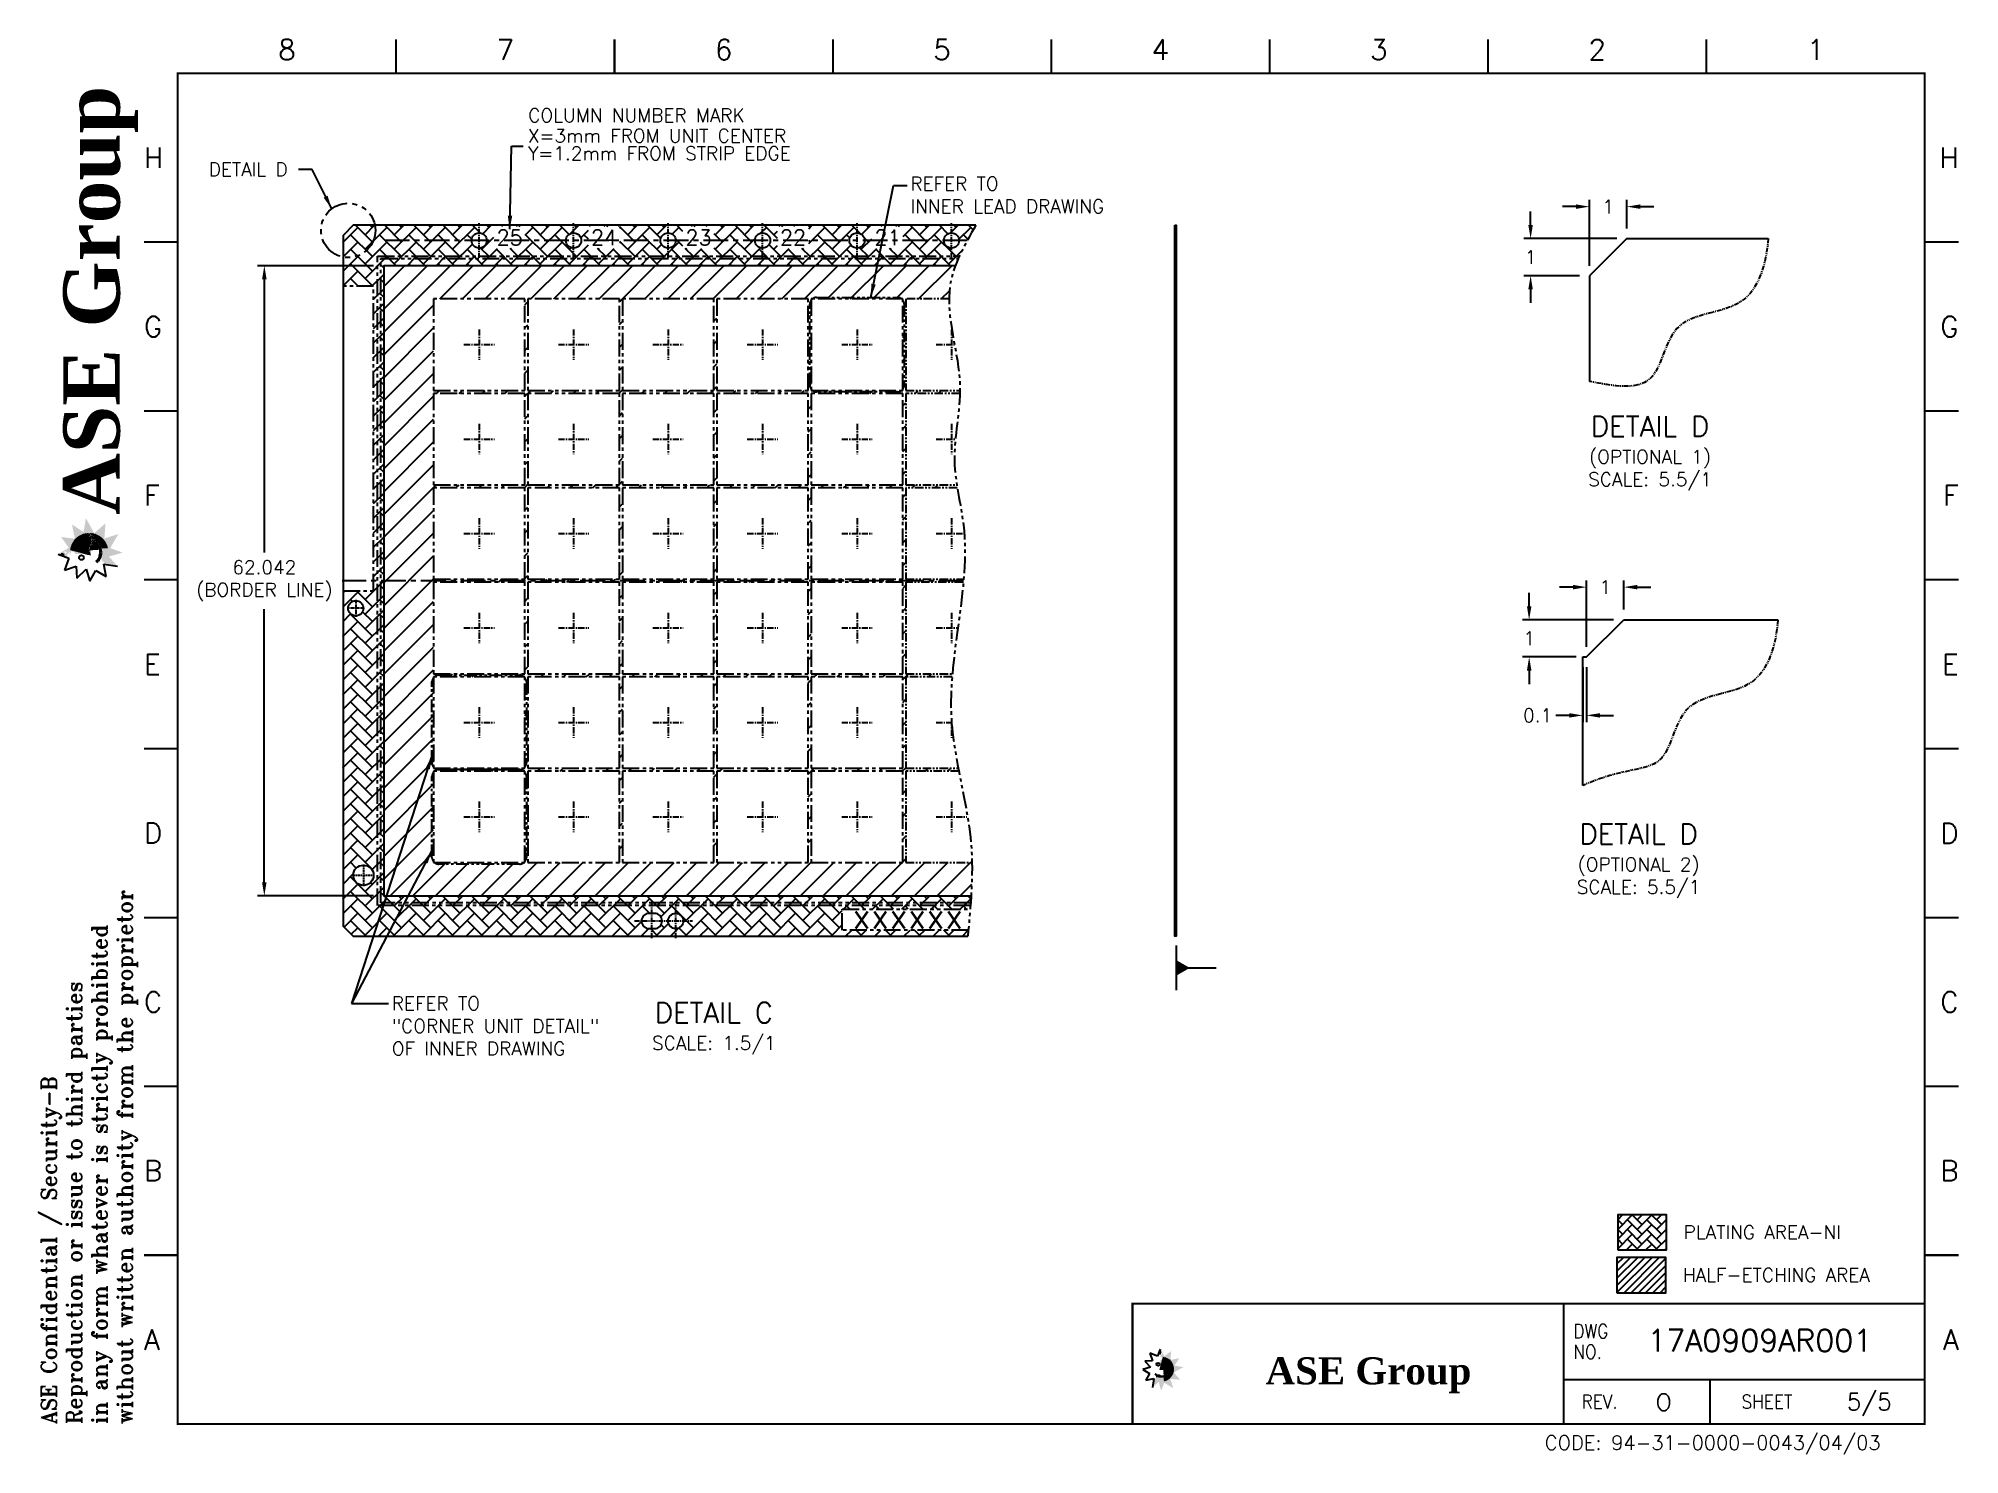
# Paper-space layout '5 (Detail).' of a CAD drawing. Header units: millimetres. Extents: x -21 to 263, y -5 to 205.
# The model-space entities are those that its viewports show. They can reach past a viewport. Long polylines and large blocks are cut down to what shows.
import ezdxf
from ezdxf.enums import TextEntityAlignment as Align

# ---------------------------------------------------------------- set-up
doc = ezdxf.new("R2010")
doc.units = ezdxf.units.MM
doc.header["$LTSCALE"] = 0.3
doc.linetypes.add('CENTER', pattern=[14.705263, 9.190789, -1.838158, 1.838158, -1.838158])
doc.linetypes.add('PHANTOM', pattern=[2.5, 1.25, -0.25, 0.25, -0.25, 0.25, -0.25])
for name, color, linetype in [('Border Line', 4, 'Continuous'), ('CENTER', 2, 'CENTER'), ('DIM', 3, 'Continuous'), ('FORMAT', 7, 'Continuous'), ('HATCH', 10, 'Continuous'), ('PHANTOM', 4, 'PHANTOM'), ('PKG', 4, 'PHANTOM'), ('PLATING', 40, 'Continuous'), ('TEXT', 4, 'Continuous'), ('TEXTFORMAT', 4, 'Continuous')]:
    doc.layers.add(name, color=color, linetype=linetype)
doc.layers.add('MOLD', color=1, linetype='PHANTOM', plot=False)
doc.layers.add('VPORT', color=4, linetype='Continuous', plot=False)
doc.layers.get('VPORT').freeze()
doc.styles.add('ROMANS', font='romans')
doc.styles.add('ROMANT', font='romant')
doc.styles.add('SIMPLEX', font='simplex')
doc.styles.get("Standard").update_dxf_attribs({"font": 'simplex.shx'})
doc.dimstyles.get("Standard").update_dxf_attribs({"dimscale": 0, "dimtxt": 2, "dimasz": 2, "dimexe": 1, "dimexo": 1.5, "dimgap": 1, "dimtad": 0, "dimtih": 1, "dimtoh": 1, "dimdec": 3, "dimdsep": 46, "dimtxsty": 'Standard', "dimcen": 1, "dimclrd": 256, "dimclre": 256, "dimclrt": 2, "dimadec": 0, "dimazin": 0, "dimtfac": 1, "dimtdec": 3, "dimtofl": 0, "dimtmove": 0, "dimatfit": 3, "dimfxl": 0, "dimtolj": 1, "dimtzin": 0, "dimlwd": -1, "dimlwe": -1, "dimarcsym": 0})
pattern_1 = [(0, (152.257417, -7.83374), (0.01524, 0.03048), [0, -0.03048])]
pattern_2 = [(0, (152.257417, -7.83374), (0.015875, 0.03175), [0, -0.03175])]
pattern_3 = [(0, (152.257417, -7.83374), (0.0127, 0.0254), [0, -0.0254])]
pattern_4 = [(0, (152.257417, -7.83374), (0.01397, 0.02794), [0, -0.02794])]
pattern_5 = [(90, (11.62025, 139.579948), (-0.047269075, 0.02363454), [0, -0.047269075])]
pattern_6 = [(90, (11.62025, 139.57995), (-0.04923862, 0.02461931), [0, -0.04923862])]
pattern_7 = [(90, (11.62025, 139.579948), (-0.039390896, 0.01969545), [0, -0.039390896])]
pattern_8 = [(90, (11.62025, 139.579948), (-0.043329986, 0.02166499), [0, -0.043329986])]

psp = doc.layouts.new('5 (Detail).')

# ---------------------------------------------------------------- texts
at = {"layer": 'DIM', "color": 2, "char_height": 2}
for s, insert, attachment_point in [('COLUMN NUMBER MARK', (51.75, 193.3), 4), ('X=3mm FROM UNIT CENTER', (51.7, 191.27), 1)]:
    psp.add_mtext(s, dxfattribs=dict(at, insert=insert, attachment_point=attachment_point))
at = {"layer": 'DIM', "color": 2, "insert": (51.7, 188.67), "char_height": 2, "width": 61.0406, "attachment_point": 1}
psp.add_mtext('Y=1.2mm FROM STRIP EDGE', dxfattribs=at)
at = {"layer": 'DIM', "color": 2, "ltscale": 0.05, "char_height": 2}
for s, insert, attachment_point in [('DETAIL D', (16.23, 185.31), 6), ('REFER TO \\P"CORNER UNIT DETAIL" \\POF INNER DRAWING', (31.61, 63.13), 1)]:
    psp.add_mtext(s, dxfattribs=dict(at, insert=insert, attachment_point=attachment_point))
at = {"layer": 'DIM', "color": 2, "insert": (108.2, 184.19), "char_height": 2, "attachment_point": 1, "style": 'SIMPLEX'}
psp.add_mtext('REFER TO \\PINNER LEAD DRAWING', dxfattribs=at)
at = {"layer": 'TEXT', "ltscale": 0.5}
for s, p in [('PLATING AREA-NI', (222.4, 27.33)), ('HALF-ETCHING AREA', (222.29, 21.02))]:
    psp.add_text(s, height=2, dxfattribs=at).set_placement(p)
at = {"layer": 'TEXTFORMAT', "char_height": 3, "attachment_point": 5, "style": 'SIMPLEX'}
for s, insert in [('DETAIL D\\P{\\H0.6667x;(OPTIONAL 1)\\PSCALE: 5.5/1}', (217.43, 143.36)), ('DETAIL D\\P{\\H0.6667x;(OPTIONAL 2)\\PSCALE: 5.5/1}', (215.74, 83.15)), ('DETAIL C\\P{\\H0.6667x;SCALE: 1.5/1}', (79.18, 58.43)), ('DETAIL C\\P{\\H0.6667x;SCALE: 1.5/1}', (79.18, 58.43))]:
    psp.add_mtext(s, dxfattribs=dict(at, insert=insert))

msp = doc.modelspace()

# ---------------------------------------------------------------- texts
at = {"layer": 'DIM', "color": 2, "char_height": 1.5, "width": 1.746181, "attachment_point": 5}
for s, insert in [('25', (224.0163, -506.038)), ('24', (233.3163, -506.038)), ('23', (242.6163, -506.038)), ('22', (251.9163, -506.038)), ('21', (261.2163, -506.038))]:
    msp.add_mtext(s, dxfattribs=dict(at, insert=insert))
at = {"layer": 'DIM', "insert": (257.7492, -571.5822), "char_height": 2.5, "attachment_point": 1}
msp.add_mtext('xxxxxx', dxfattribs=at)

# ---------------------------------------------------------------- blocks, each defined once
blk = doc.blocks.new('PAGE')
at = {"layer": 'FORMAT'}
h = blk.add_hatch(dxfattribs=at)
h.set_pattern_fill('DOTS', scale=0.630254, angle=90, style=0)
h.set_pattern_definition(pattern_7)
h.paths.add_polyline_path([(-17.23, 131.01), (-16.09, 129.42), (-17.68, 128.48), (-17.38, 128.37), (-17.28, 128.52), (-17.17, 128.68), (-16.97, 128.68), (-16.91, 128.57), (-16.77, 128.57), (-16.77, 128.14), (-16.29, 127.96), (-16.24, 128.15), (-16.38, 128.15), (-16.33, 128.26), (-16.38, 128.37), (-16.24, 128.57), (-16.09, 128.66), (-15.98, 128.85), (-15.89, 128.7), (-15.96, 128.61), (-16.02, 128.52), (-16.02, 128.39), (-15.91, 128.39), (-15.89, 128.57), (-15.78, 128.63), (-15.8, 128.72), (-15.78, 128.83), (-15.76, 128.99), (-15.67, 128.99), (-15.67, 128.79), (-15.63, 128.68), (-15.52, 128.85), (-15.43, 128.88), (-15.36, 128.81), (-15.32, 128.77), (-15.25, 128.74), (-15.19, 128.68), (-15.16, 128.52), (-14.74, 128.5), (-14.24, 128.48), (-14.24, 128.57), (-14.27, 128.64), (-15.9, 129.08, -0.857176), (-10.32, 129.34), (-11.26, 129.29, -0.188594), (-11.32, 127.9), (-11.24, 127.71), (-11.1, 127.55), (-11.24, 127.55), (-11.21, 127.42), (-10.95, 127.44), (-10.93, 127.31), (-11.04, 127.2), (-10.91, 127.22), (-10.91, 127.07), (-10.71, 127.07), (-10.63, 126.94), (-8.89, 126.69), (-10.17, 128.13), (-8.13, 128.7), (-9.98, 129.38), (-8.77, 131.45), (-10.84, 130.78), (-10.68, 133.02), (-12.34, 131.58), (-13.56, 133.79), (-13.91, 131.75), (-15.62, 132.85), (-15.19, 130.75)])
h.paths.add_polyline_path([(-16.64, 128.92), (-16.53, 128.85), (-16.44, 128.79), (-16.4, 128.7), (-16.53, 128.61), (-16.53, 128.59), (-16.58, 128.52), (-16.66, 128.61), (-16.69, 128.66), (-16.75, 128.81)], flags=16)
h = blk.add_hatch(dxfattribs=at)
h.set_pattern_fill('DOTS', color=12, scale=0.756305, angle=90, style=0)
h.set_pattern_definition(pattern_5)
h.paths.add_polyline_path([(-15.9, 129.08), (-12.89, 128.26), (-12.92, 128.76), (-13.11, 128.88), (-13.11, 128.99), (-13.02, 128.96), (-13.02, 129.21), (-13.2, 129.14), (-13.18, 129.27), (-13.09, 129.27), (-13.07, 129.41), (-13.24, 129.41), (-13.22, 129.49), (-13.13, 129.52), (-13.05, 129.6), (-12.91, 129.6), (-12.8, 129.69), (-12.87, 130), (-12.8, 130.07), (-12.76, 130.36), (-12.69, 130.44), (-12.69, 130.66), (-12.74, 130.84), (-12.67, 130.88), (-12.78, 130.97), (-12.91, 130.88), (-12.85, 131), (-13.16, 131.04), (-13.02, 131.15), (-12.87, 131.22), (-12.82, 131.44), (-12.91, 131.48), (-13.02, 131.53), (-13.09, 131.46), (-13.22, 131.48), (-13.2, 131.33), (-13.33, 131.37), (-13.5, 131.58, 0.341598)])
h.paths.add_polyline_path([(-14.32, 129.76, -1), (-14.32, 129.25, -1)], flags=16)
h.paths.add_polyline_path([(-13.75, 130.22), (-13.62, 130.24), (-13.57, 130.22), (-13.57, 130.05), (-13.68, 130.13)], flags=16)
h.paths.add_polyline_path([(-13.46, 130.55), (-13.46, 130.66), (-13.33, 130.66), (-13.33, 130.51)], flags=16)
h.paths.add_polyline_path([(-13.18, 129.98), (-13.11, 130.09), (-13.05, 130), (-13.07, 129.94)], flags=16)
h = blk.add_hatch(dxfattribs=at)
h.set_pattern_fill('DOTS', color=40, scale=0.787818, angle=90, style=0)
h.set_pattern_definition(pattern_6)
h.paths.add_polyline_path([(-13.75, 130.22), (-13.68, 130.13), (-13.57, 130.05), (-13.57, 130.22), (-13.62, 130.24)])
h.paths.add_polyline_path([(-13.46, 130.66), (-13.46, 130.55), (-13.33, 130.51), (-13.33, 130.66)])
h.paths.add_polyline_path([(-13.11, 130.09), (-13.18, 129.98), (-13.07, 129.94), (-13.05, 130)])
h.paths.add_polyline_path([(-12.03, 130.66), (-12.03, 130.53), (-11.85, 130.58), (-11.9, 130.6)])
h = blk.add_hatch(dxfattribs=at)
h.set_pattern_fill('DOTS', color=30, scale=0.819331, angle=90, style=0)
h.set_pattern_definition([(90, (11.62025, 139.57995), (-0.051208165, 0.02560408), [0, -0.051208165])])
h.paths.add_polyline_path([(-12.8, 129.69), (-12.91, 129.6), (-13.05, 129.6), (-13.13, 129.52), (-13.22, 129.49), (-13.24, 129.41), (-13.07, 129.41), (-13.09, 129.27), (-13.18, 129.27), (-13.2, 129.14), (-13.02, 129.21), (-13.02, 128.96), (-13.11, 128.99), (-13.11, 128.88), (-12.92, 128.76), (-12.95, 129.18), (-12.92, 129.19), (-12.87, 129.34), (-12.6, 129.3), (-12.34, 129.27), (-12.38, 129.41), (-12.36, 129.63), (-12.36, 129.83), (-12.49, 129.94), (-12.48, 130.08, 0.016332), (-12.57, 130.12), (-12.54, 130.16), (-12.69, 130.36), (-12.63, 130.44), (-12.49, 130.44), (-12.52, 130.58), (-12.16, 130.6), (-12.07, 130.71), (-12.49, 130.69), (-12.49, 131), (-12.6, 131.11), (-12.54, 131.17), (-12.52, 131.44), (-12.65, 131.46), (-12.65, 131.57, 0.07598), (-13.5, 131.58), (-13.33, 131.37), (-13.2, 131.33), (-13.22, 131.48), (-13.09, 131.46), (-13.02, 131.53), (-12.91, 131.48), (-12.82, 131.44), (-12.87, 131.22), (-13.02, 131.15), (-13.16, 131.04), (-12.85, 131), (-12.91, 130.88), (-12.78, 130.97), (-12.67, 130.88), (-12.74, 130.84), (-12.69, 130.66), (-12.69, 130.44), (-12.76, 130.36), (-12.8, 130.07), (-12.87, 130)])
h = blk.add_hatch(dxfattribs=at)
h.set_pattern_fill('DOTS', color=42, scale=0.787818, angle=90, style=0)
h.set_pattern_definition(pattern_6)
h.paths.add_polyline_path([(-11.28, 129.29), (-10.32, 129.34, 0.31333), (-12.65, 131.57), (-12.65, 131.46), (-12.52, 131.44), (-12.54, 131.17), (-12.6, 131.11), (-12.49, 131), (-12.49, 130.69), (-12.07, 130.71), (-12.16, 130.6), (-12.52, 130.58), (-12.49, 130.44), (-12.63, 130.44), (-12.69, 130.36), (-12.54, 130.16), (-12.34, 130.4, -0.208057)])
h.paths.add_polyline_path([(-11.85, 130.58), (-12.03, 130.53), (-12.03, 130.66), (-11.9, 130.6)], flags=16)
h = blk.add_hatch(dxfattribs=at)
h.set_pattern_fill('DOTS', color=76, scale=0.756305, angle=90, style=0)
h.set_pattern_definition(pattern_5)
h.paths.add_polyline_path([(-16.97, 128.68), (-17.17, 128.68), (-17.28, 128.52), (-17.38, 128.37), (-16.77, 128.14), (-16.77, 128.57), (-16.91, 128.57)])
h = blk.add_hatch(dxfattribs=at)
h.set_pattern_fill('DOTS', scale=0.69328, angle=90, style=0)
h.set_pattern_definition(pattern_8)
h.paths.add_polyline_path([(-14.63, 129.71), (-14.74, 129.52), (-14.55, 129.39, -0.551209), (-14.32, 129.76, -0.138441), (-14.19, 129.72), (-14.21, 129.85), (-14.44, 129.87)])
h = blk.add_hatch(dxfattribs=at)
h.set_pattern_fill('DOTS', scale=0.630254, angle=90, style=0)
h.set_pattern_definition(pattern_7)
h.paths.add_polyline_path([(-14.32, 129.25, 1), (-14.32, 129.76, 1)])
h = blk.add_hatch(dxfattribs=at)
h.set_pattern_fill('DOTS', color=42, scale=0.787818, angle=90, style=0)
h.set_pattern_definition(pattern_6)
h.paths.add_polyline_path([(-12.48, 130.08), (-12.49, 129.94), (-12.36, 129.83), (-12.36, 129.63), (-12.38, 129.41), (-12.34, 129.27), (-12.6, 129.3), (-12.87, 129.34), (-12.92, 129.19), (-11.71, 129.26, 0.184125)])
h = blk.add_hatch(dxfattribs=at)
h.set_pattern_fill('DOTS', scale=0.630254, angle=90, style=0)
h.set_pattern_definition(pattern_7)
h.paths.add_polyline_path([(-11.71, 129.26), (-11.28, 129.29, 0.208057), (-12.34, 130.4), (-12.57, 130.12, -0.201062)])
h = blk.add_hatch(dxfattribs=at)
h.set_pattern_fill('DOTS', color=12, scale=0.756305, angle=90, style=0)
h.set_pattern_definition(pattern_5)
h.paths.add_polyline_path([(-11.28, 128.52), (-11.32, 128.66), (-11.37, 128.68), (-11.46, 128.63), (-11.46, 128.5)])
h.paths.add_polyline_path([(-11.52, 127.54), (-11.73, 128.14, -0.134281), (-12.23, 127.46), (-11.91, 127.14, 0.073255)])
h = blk.add_hatch(dxfattribs=at)
h.set_pattern_fill('DOTS', color=40, scale=0.787818, angle=90, style=0)
h.set_pattern_definition(pattern_6)
h.paths.add_polyline_path([(-12.1, 130.11), (-12.05, 130), (-11.92, 129.98), (-11.92, 130), (-11.96, 130.05), (-12.01, 130.09)])
h = blk.add_hatch(dxfattribs=at)
h.set_pattern_fill('DOTS', color=30, scale=0.69328, angle=90, style=0)
h.set_pattern_definition(pattern_8)
h.paths.add_polyline_path([(-11.52, 128.48), (-11.65, 128.46, -0.051444), (-11.73, 128.14), (-11.52, 127.54, 0.004412), (-11.5, 127.57), (-11.52, 127.88), (-11.59, 127.97), (-11.63, 128.3), (-11.41, 128.19), (-11.46, 128.39)])
h = blk.add_hatch(dxfattribs=at)
h.set_pattern_fill('DOTS', color=42, scale=0.787818, angle=90, style=0)
h.set_pattern_definition(pattern_6)
h.paths.add_polyline_path([(-11.72, 129.26, -0.125982), (-11.65, 128.46), (-11.52, 128.48), (-11.46, 128.39), (-11.41, 128.19), (-11.63, 128.3), (-11.59, 127.97), (-11.52, 127.88), (-11.5, 127.57, 0.240124), (-11.26, 129.29)])
h.paths.add_polyline_path([(-11.37, 128.68), (-11.32, 128.66), (-11.28, 128.52), (-11.46, 128.5), (-11.46, 128.63)], flags=16)
h = blk.add_hatch(dxfattribs=at)
h.set_pattern_fill('DOTS', scale=0.4064, style=0)
h.set_pattern_definition(pattern_3)
h.paths.add_polyline_path([(146.73, 10.77), (145.71, 10.03), (145.1, 11.06), (145.03, 10.87), (145.13, 10.8), (145.23, 10.73), (145.23, 10.6), (145.16, 10.56), (145.16, 10.48), (144.88, 10.48), (144.77, 10.16), (144.89, 10.13), (144.89, 10.22), (144.96, 10.19), (145.03, 10.22), (145.16, 10.13), (145.21, 10.03), (145.34, 9.96), (145.24, 9.91), (145.18, 9.95), (145.13, 9.99), (145.04, 9.99), (145.04, 9.92), (145.16, 9.91), (145.2, 9.84), (145.26, 9.85), (145.33, 9.84), (145.43, 9.82), (145.43, 9.76), (145.3, 9.76), (145.23, 9.74), (145.34, 9.66), (145.36, 9.61), (145.31, 9.56), (145.28, 9.54), (145.27, 9.49), (145.23, 9.45), (145.13, 9.44), (145.11, 9.17), (145.1, 8.84), (145.16, 8.84), (145.2, 8.86), (145.49, 9.91, -0.857176), (145.66, 6.31), (145.62, 6.92, -0.188594), (144.72, 6.96), (144.6, 6.9), (144.5, 6.82), (144.5, 6.9), (144.42, 6.89), (144.43, 6.72), (144.34, 6.71), (144.27, 6.78), (144.29, 6.69), (144.19, 6.69), (144.19, 6.56), (144.1, 6.52), (143.95, 5.39), (144.87, 6.22), (145.24, 4.9), (145.68, 6.09), (147.02, 5.31), (146.58, 6.65), (148.03, 6.55), (147.1, 7.62), (148.52, 8.4), (147.21, 8.63), (147.92, 9.73), (146.56, 9.45)])
h.paths.add_polyline_path([(145.38, 10.39), (145.34, 10.32), (145.3, 10.26), (145.24, 10.23), (145.18, 10.32), (145.17, 10.32), (145.13, 10.35), (145.18, 10.4), (145.21, 10.42), (145.31, 10.46)], flags=16)
h = blk.add_hatch(dxfattribs=at)
h.set_pattern_fill('DOTS', color=76, scale=0.48768, style=0)
h.set_pattern_definition(pattern_1)
h.paths.add_polyline_path([(145.23, 10.6), (145.23, 10.73), (145.13, 10.8), (145.03, 10.87), (144.88, 10.48), (145.16, 10.48), (145.16, 10.56)])
h = blk.add_hatch(dxfattribs=at)
h.set_pattern_fill('DOTS', color=12, scale=0.48768, style=0)
h.set_pattern_definition(pattern_1)
h.paths.add_polyline_path([(145.49, 9.91), (144.96, 7.97), (145.28, 7.99), (145.36, 8.11), (145.43, 8.11), (145.41, 8.06), (145.57, 8.06), (145.53, 8.17), (145.61, 8.16), (145.61, 8.1), (145.7, 8.09), (145.7, 8.2), (145.75, 8.18), (145.77, 8.13), (145.83, 8.07), (145.83, 7.99), (145.88, 7.91), (146.08, 7.96), (146.12, 7.91), (146.31, 7.89), (146.37, 7.84), (146.51, 7.84), (146.62, 7.87), (146.65, 7.83), (146.71, 7.9), (146.65, 7.99), (146.72, 7.94), (146.75, 8.14), (146.82, 8.06), (146.86, 7.96), (147.01, 7.93), (147.04, 7.99), (147.06, 8.06), (147.02, 8.1), (147.04, 8.18), (146.94, 8.17), (146.96, 8.26), (147.1, 8.37, 0.341598)])
h.paths.add_polyline_path([(145.92, 8.9, -1), (145.6, 8.9, -1)], flags=16)
h.paths.add_polyline_path([(146.22, 8.53), (146.24, 8.44), (146.22, 8.41), (146.11, 8.41), (146.17, 8.48)], flags=16)
h.paths.add_polyline_path([(146.44, 8.34), (146.51, 8.34), (146.51, 8.26), (146.41, 8.26)], flags=16)
h.paths.add_polyline_path([(146.07, 8.16), (146.14, 8.11), (146.08, 8.07), (146.04, 8.09)], flags=16)
h = blk.add_hatch(dxfattribs=at)
h.set_pattern_fill('DOTS', scale=0.4064, style=0)
h.set_pattern_definition(pattern_3)
h.paths.add_polyline_path([(145.6, 8.9, 1), (145.92, 8.9, 1)])
h = blk.add_hatch(dxfattribs=at)
h.set_pattern_fill('DOTS', scale=0.44704, style=0)
h.set_pattern_definition(pattern_4)
h.paths.add_polyline_path([(145.9, 9.1), (145.77, 9.17), (145.69, 9.04, -0.551209), (145.92, 8.9, -0.138441), (145.9, 8.81), (145.98, 8.82), (146, 8.97)])
h = blk.add_hatch(dxfattribs=at)
h.set_pattern_fill('DOTS', color=40, scale=0.508, style=0)
h.set_pattern_definition(pattern_2)
h.paths.add_polyline_path([(146.22, 8.53), (146.17, 8.48), (146.11, 8.41), (146.22, 8.41), (146.24, 8.44)])
h.paths.add_polyline_path([(146.51, 8.34), (146.44, 8.34), (146.41, 8.26), (146.51, 8.26)])
h.paths.add_polyline_path([(146.14, 8.11), (146.07, 8.16), (146.04, 8.09), (146.08, 8.07)])
h.paths.add_polyline_path([(146.51, 7.42), (146.42, 7.42), (146.45, 7.3), (146.47, 7.33)])
h = blk.add_hatch(dxfattribs=at)
h.set_pattern_fill('DOTS', color=12, scale=0.48768, style=0)
h.set_pattern_definition(pattern_1)
h.paths.add_polyline_path([(145.13, 6.93), (145.21, 6.96), (145.23, 6.99), (145.2, 7.05), (145.11, 7.05)])
h.paths.add_polyline_path([(144.49, 7.09), (144.88, 7.22, -0.134281), (144.44, 7.55), (144.24, 7.34, 0.073255)])
h = blk.add_hatch(dxfattribs=at)
h.set_pattern_fill('DOTS', color=30, scale=0.44704, style=0)
h.set_pattern_definition(pattern_4)
h.paths.add_polyline_path([(145.1, 7.09), (145.09, 7.17, -0.051444), (144.88, 7.22), (144.49, 7.09, 0.004412), (144.51, 7.07), (144.71, 7.09), (144.77, 7.13), (144.99, 7.16), (144.91, 7.02), (145.04, 7.05)])
h = blk.add_hatch(dxfattribs=at)
h.set_pattern_fill('DOTS', color=42, scale=0.508, style=0)
h.set_pattern_definition(pattern_2)
h.paths.add_polyline_path([(145.6, 7.22, -0.125982), (145.09, 7.17), (145.1, 7.09), (145.04, 7.05), (144.91, 7.02), (144.99, 7.16), (144.77, 7.13), (144.71, 7.09), (144.51, 7.07, 0.240124), (145.62, 6.92)])
h.paths.add_polyline_path([(145.23, 6.99), (145.21, 6.96), (145.13, 6.93), (145.11, 7.05), (145.2, 7.05)], flags=16)
h = blk.add_hatch(dxfattribs=at)
h.set_pattern_fill('DOTS', color=30, scale=0.52832, style=0)
h.set_pattern_definition([(0, (152.257417, -7.83374), (0.01651, 0.03302), [0, -0.03302])])
h.paths.add_polyline_path([(145.88, 7.91), (145.83, 7.99), (145.83, 8.07), (145.77, 8.13), (145.75, 8.18), (145.7, 8.2), (145.7, 8.09), (145.61, 8.1), (145.61, 8.16), (145.53, 8.17), (145.57, 8.06), (145.41, 8.06), (145.43, 8.11), (145.36, 8.11), (145.28, 7.99), (145.55, 8.01), (145.56, 7.99), (145.65, 7.96), (145.63, 7.79), (145.61, 7.62), (145.7, 7.64), (145.84, 7.63), (145.97, 7.63), (146.04, 7.72), (146.13, 7.7, 0.016332), (146.16, 7.76), (146.18, 7.74), (146.31, 7.84), (146.37, 7.8), (146.37, 7.72), (146.45, 7.73), (146.47, 7.5), (146.54, 7.45), (146.52, 7.72), (146.72, 7.72), (146.79, 7.79), (146.84, 7.74), (147.01, 7.73), (147.02, 7.81), (147.09, 7.82, 0.07598), (147.1, 8.37), (146.96, 8.26), (146.94, 8.17), (147.04, 8.18), (147.02, 8.1), (147.06, 8.06), (147.04, 7.99), (147.01, 7.93), (146.86, 7.96), (146.82, 8.06), (146.75, 8.14), (146.72, 7.94), (146.65, 7.99), (146.71, 7.9), (146.65, 7.83), (146.62, 7.87), (146.51, 7.84), (146.37, 7.84), (146.31, 7.89), (146.12, 7.91), (146.08, 7.96)])
h = blk.add_hatch(dxfattribs=at)
h.set_pattern_fill('DOTS', color=42, scale=0.508, style=0)
h.set_pattern_definition(pattern_2)
h.paths.add_polyline_path([(146.13, 7.7), (146.04, 7.72), (145.97, 7.63), (145.84, 7.63), (145.7, 7.64), (145.61, 7.62), (145.63, 7.79), (145.65, 7.96), (145.56, 7.99), (145.6, 7.21, 0.184125)])
h = blk.add_hatch(dxfattribs=at)
h.set_pattern_fill('DOTS', scale=0.4064, style=0)
h.set_pattern_definition(pattern_3)
h.paths.add_polyline_path([(145.6, 7.21), (145.62, 6.93, 0.208057), (146.34, 7.62), (146.16, 7.76, -0.201062)])
h = blk.add_hatch(dxfattribs=at)
h.set_pattern_fill('DOTS', color=42, scale=0.508, style=0)
h.set_pattern_definition(pattern_2)
h.paths.add_polyline_path([(145.62, 6.93), (145.66, 6.31, 0.31333), (147.09, 7.82), (147.02, 7.81), (147.01, 7.73), (146.84, 7.74), (146.79, 7.79), (146.72, 7.72), (146.52, 7.72), (146.54, 7.45), (146.47, 7.5), (146.45, 7.73), (146.37, 7.72), (146.37, 7.8), (146.31, 7.84), (146.18, 7.74), (146.34, 7.62, -0.208057)])
h.paths.add_polyline_path([(146.45, 7.3), (146.42, 7.42), (146.51, 7.42), (146.47, 7.33)], flags=16)
h = blk.add_hatch(dxfattribs=at)
h.set_pattern_fill('DOTS', color=40, scale=0.508, style=0)
h.set_pattern_definition(pattern_2)
h.paths.add_polyline_path([(146.15, 7.46), (146.08, 7.43), (146.07, 7.35), (146.08, 7.35), (146.11, 7.37), (146.14, 7.4)])
at = {"layer": 'FORMAT', "color": 7}
for p, q in [((-15.19, 130.75), (-15.2, 130.75)), ((-17.68, 128.48), (-16.07, 127.88)), ((-16.07, 127.88), (-16.75, 126.11)), ((-16.75, 126.11), (-15, 126.72)), ((-15, 126.72), (-14.9, 124.93)), ((-14.9, 124.93), (-13.52, 126.27)), ((-13.52, 126.27), (-13.01, 124.48)), ((-13.01, 124.48), (-12.12, 126.05)), ((-12.12, 126.05), (-10.56, 125.19)), ((-10.94, 126.98), (-8.89, 126.69)), ((-10.56, 125.19), (-10.94, 126.98)), ((-8.89, 126.69), (-8.9, 126.69)), ((143.97, 9.33), (142.81, 9.27)), ((142.81, 9.27), (143.68, 8.38)), ((143.57, 10.46), (143.97, 9.33)), ((144.71, 10.02), (143.57, 10.46)), ((145.1, 11.06), (144.71, 10.02)), ((146.56, 9.45), (146.57, 9.46)), ((143.68, 8.38), (142.52, 8.05)), ((142.52, 8.05), (143.53, 7.47)), ((143.53, 7.47), (142.98, 6.47)), ((142.98, 6.47), (144.13, 6.71)), ((144.13, 6.71), (143.95, 5.39)), ((143.95, 5.39), (143.95, 5.4))]:
    blk.add_line(p, q, dxfattribs=at)
at = {"layer": 'FORMAT'}
for p, q in [((141, 17.78), (141, 0)), ((204.66, 17.78), (204.66, 0)), ((204.66, 6.6), (258, 6.6)), ((226.25, 6.6), (226.25, 0))]:
    blk.add_line(p, q, dxfattribs=at)
at = {"layer": 'FORMAT', "const_width": 0.3}
for points in [[(32.25, 199.5), (32.25, 204.5)], [(64.5, 199.5), (64.5, 204.5)], [(96.75, 199.5), (96.75, 204.5)], [(129, 199.5), (129, 204.5)], [(161.25, 199.5), (161.25, 204.5)], [(193.5, 199.5), (193.5, 204.5)], [(225.75, 199.5), (225.75, 204.5)], [(0, 174.56), (-5, 174.56)], [(258, 174.56), (263, 174.56)], [(0, 149.62), (-5, 149.62)], [(258, 149.62), (263, 149.62)], [(0, 124.69), (-5, 124.69)], [(258, 124.69), (263, 124.69)], [(0, 99.75), (-5, 99.75)], [(258, 99.75), (263, 99.75)], [(0, 74.81), (-5, 74.81)], [(258, 74.81), (263, 74.81)], [(0, 49.87), (-5, 49.87)], [(258, 49.87), (263, 49.87)], [(0, 24.94), (-5, 24.94)], [(258, 24.94), (263, 24.94)], [(258, 17.78), (141, 17.78), (141, 0)]]:
    blk.add_lwpolyline(points, dxfattribs=at)
blk.add_lwpolyline([(0, 0), (258, 0), (258, 199.5), (0, 199.5)], close=True, dxfattribs=at)
at = {"layer": 'FORMAT', "color": 7}
for centre, radius in [((-14.23, 127.97), 0.34), ((144.77, 8.83), 0.219)]:
    blk.add_circle(centre, radius, dxfattribs=at)
at = {"color": 3, "ltscale": 0.02, "insert": (-20.15, 0), "char_height": 1.6, "width": 105.763, "attachment_point": 1, "rotation": 90, "style": 'ROMANT'}
blk.add_mtext('{\\H1.4x;ASE Confidential / Security-B     \\PReproduction or issue to third parties\\Pin any form whatever is strictly prohibited\\fTimes New Roman|b0|i1|c238|p18;\\H0.7143x;\\P\\Fromant|c136;\\H1.4x;without written authority from the proprietor}', dxfattribs=at)
at = {"insert": (201.89, -1.71), "char_height": 2.1, "width": 57.9196, "attachment_point": 1}
blk.add_mtext('CODE: 94-31-0000-0043/04/03', dxfattribs=at)
at = {"layer": 'FORMAT', "style": 'SIMPLEX'}
for s, p in [('8', (16.12, 204.5)), ('7', (48.38, 204.5)), ('6', (80.62, 204.5)), ('5', (112.88, 204.5)), ('4', (145.12, 204.5)), ('3', (177.38, 204.5)), ('2', (209.62, 204.5)), ('1', (241.88, 204.5))]:
    blk.add_text(s, height=3, dxfattribs=at).set_placement(p, align=Align.TOP_CENTER)
for s, p in [('H', (-5, 187.03)), ('G', (-5, 162.09)), ('F', (-5, 137.16)), ('E', (-5, 112.22)), ('D', (-5, 87.28)), ('C', (-5, 62.34)), ('B', (-5, 37.41)), ('A', (-5, 12.47))]:
    blk.add_text(s, height=3, dxfattribs=at).set_placement(p, align=Align.MIDDLE_LEFT)
for s, p in [('H', (263, 187.03)), ('G', (263, 162.09)), ('F', (263, 137.16)), ('E', (263, 112.22)), ('D', (263, 87.24)), ('C', (263, 62.34)), ('B', (263, 37.41)), ('A', (263, 12.47))]:
    blk.add_text(s, height=3, dxfattribs=at).set_placement(p, align=Align.MIDDLE_RIGHT)
at = {"layer": 'FORMAT', "style": 'SIMPLEX', "width": 0.9}
for s, p in [('DWG', (206.1, 12.7)), ('NO.', (206.1, 9.65)), ('REV.', (207.32, 2.29)), ('SHEET', (230.95, 2.29))]:
    blk.add_text(s, height=2.032, dxfattribs=at).set_placement(p)
at = {"layer": 'FORMAT', "color": 3, "insert": (-11.39, 165.97), "char_height": 8.3407, "attachment_point": 5, "rotation": 90, "line_spacing_factor": 1.5, "style": 'ROMANS'}
blk.add_mtext('{\\fTimes New Roman|b1|i0|c0|p18;ASE Group}', dxfattribs=at)
at = {"layer": 'FORMAT', "color": 7, "insert": (175.85, 7.21), "char_height": 4.0005, "attachment_point": 5, "line_spacing_factor": 1.5}
blk.add_mtext('{\\fTimes New Roman|b1|i0|c0|p18;ASE Group}', dxfattribs=at)
at = {"layer": 'FORMAT', "style": 'SIMPLEX', "flags": 8}
blk.add_attdef('SHEET', text='', height=2.5, dxfattribs=at).set_placement((249.82, 3.3), align=Align.MIDDLE_CENTER)
blk = doc.blocks.new('DWG')
at = {"layer": 'FORMAT'}
blk.add_text('17A0909AR001', height=3.2694, dxfattribs=at).set_placement((217.03, 10.7))
blk = doc.blocks.new('REV')
at = {"layer": 'FORMAT', "insert": (218.27, 4.47), "char_height": 2.5, "width": 15.2802, "attachment_point": 1}
blk.add_mtext('O', dxfattribs=at)
blk = doc.blocks.new('*D35')
at = {"layer": 'DEFPOINTS', "color": 0, "ltscale": 0.05}
for p in [(319.154, -677.714), (319.154, -678.571), (318.154, -679.571)]:
    blk.add_point(p, dxfattribs=at)
at = {"layer": 'DIM', "ltscale": 0.05}
for p, q in [((317.79, -677.714), (317.427, -677.714)), ((318.154, -679.299), (318.154, -677.532)), ((319.154, -678.299), (319.154, -677.532)), ((319.517, -677.714), (319.881, -677.714))]:
    blk.add_line(p, q, dxfattribs=at)
for points in [[(317.79, -677.653), (317.79, -677.774), (318.154, -677.714)], [(319.517, -677.653), (319.517, -677.774), (319.154, -677.714)]]:
    blk.add_solid(points, dxfattribs=at)
at = {"layer": 'DIM', "color": 2, "ltscale": 0.05, "insert": (318.654, -677.714), "char_height": 0.3636, "attachment_point": 5}
blk.add_mtext('\\A1;1', dxfattribs=at)
blk = doc.blocks.new('*D36')
at = {"layer": 'DEFPOINTS', "color": 0, "ltscale": 0.05}
for p in [(319.154, -678.571), (316.57, -679.571), (318.154, -679.571)]:
    blk.add_point(p, dxfattribs=at)
at = {"layer": 'DIM', "ltscale": 0.05}
for p, q in [((316.57, -678.208), (316.57, -677.844)), ((318.881, -678.571), (316.388, -678.571)), ((317.881, -679.571), (316.388, -679.571)), ((316.57, -679.935), (316.57, -680.299))]:
    blk.add_line(p, q, dxfattribs=at)
for points in [[(316.509, -678.208), (316.63, -678.208), (316.57, -678.571)], [(316.509, -679.935), (316.63, -679.935), (316.57, -679.571)]]:
    blk.add_solid(points, dxfattribs=at)
at = {"layer": 'DIM', "color": 2, "ltscale": 0.05, "insert": (316.57, -679.071), "char_height": 0.3636, "attachment_point": 5}
blk.add_mtext('\\A1;1', dxfattribs=at)
blk = doc.blocks.new('*D37')
at = {"layer": 'DEFPOINTS', "color": 0, "ltscale": 0.05}
for p in [(336.92, -677.695), (336.92, -678.571), (335.92, -679.571)]:
    blk.add_point(p, dxfattribs=at)
at = {"layer": 'DIM', "ltscale": 0.05}
for p, q in [((335.556, -677.695), (335.193, -677.695)), ((335.92, -679.299), (335.92, -677.514)), ((336.92, -678.299), (336.92, -677.514)), ((337.284, -677.695), (337.647, -677.695))]:
    blk.add_line(p, q, dxfattribs=at)
for points in [[(335.556, -677.635), (335.556, -677.756), (335.92, -677.695)], [(337.284, -677.635), (337.284, -677.756), (336.92, -677.695)]]:
    blk.add_solid(points, dxfattribs=at)
at = {"layer": 'DIM', "color": 2, "ltscale": 0.05, "insert": (336.42, -677.695), "char_height": 0.3636, "attachment_point": 5}
blk.add_mtext('\\A1;1', dxfattribs=at)
blk = doc.blocks.new('*D38')
at = {"layer": 'DEFPOINTS', "color": 0, "ltscale": 0.05}
for p in [(336.92, -678.571), (334.38, -679.571), (335.92, -679.571)]:
    blk.add_point(p, dxfattribs=at)
at = {"layer": 'DIM', "ltscale": 0.05}
for p, q in [((334.38, -678.208), (334.38, -677.844)), ((336.647, -678.571), (334.198, -678.571)), ((335.647, -679.571), (334.198, -679.571)), ((334.38, -679.935), (334.38, -680.299))]:
    blk.add_line(p, q, dxfattribs=at)
for points in [[(334.32, -678.208), (334.441, -678.208), (334.38, -678.571)], [(334.32, -679.935), (334.441, -679.935), (334.38, -679.571)]]:
    blk.add_solid(points, dxfattribs=at)
at = {"layer": 'DIM', "color": 2, "ltscale": 0.05, "insert": (334.38, -679.071), "char_height": 0.3636, "attachment_point": 5}
blk.add_mtext('\\A1;1', dxfattribs=at)
blk = doc.blocks.new('*D39')
at = {"layer": 'DEFPOINTS', "color": 0, "ltscale": 0.05}
for p in [(335.82, -679.571), (335.92, -679.571), (335.82, -681.139)]:
    blk.add_point(p, dxfattribs=at)
at = {"layer": 'DIM', "ltscale": 0.05}
for p, q in [((335.82, -679.844), (335.82, -681.321)), ((335.92, -679.844), (335.92, -681.321)), ((335.456, -681.139), (335.093, -681.139)), ((336.284, -681.139), (336.647, -681.139))]:
    blk.add_line(p, q, dxfattribs=at)
for points in [[(335.456, -681.079), (335.456, -681.2), (335.82, -681.139)], [(336.284, -681.079), (336.284, -681.2), (335.92, -681.139)]]:
    blk.add_solid(points, dxfattribs=at)
at = {"layer": 'DIM', "color": 2, "ltscale": 0.05, "insert": (334.608, -681.139), "char_height": 0.3636, "attachment_point": 5}
blk.add_mtext('\\A1;0.1', dxfattribs=at)
blk = doc.blocks.new('*D41')
at = {"layer": 'DEFPOINTS', "color": 0, "ltscale": 0.05}
for p in [(211.616, -508.817), (199.861, -570.859), (211.616, -570.859)]:
    blk.add_point(p, dxfattribs=at)
at = {"layer": 'DIM', "ltscale": 0.05}
for p, q in [((210.616, -508.817), (199.194, -508.817)), ((199.861, -510.15), (199.861, -537.044)), ((199.861, -569.526), (199.861, -542.632)), ((210.616, -570.859), (199.194, -570.859))]:
    blk.add_line(p, q, dxfattribs=at)
for points in [[(199.639, -510.15), (200.083, -510.15), (199.861, -508.817)], [(199.639, -569.526), (200.083, -569.526), (199.861, -570.859)]]:
    blk.add_solid(points, dxfattribs=at)
at = {"layer": 'DIM', "color": 2, "ltscale": 0.05, "insert": (199.861, -539.838), "char_height": 1.33333, "attachment_point": 5}
blk.add_mtext('\\A1;62.042\\P(BORDER LINE)', dxfattribs=at)
blk = doc.blocks.new('9X9')
at = {"layer": 'CENTER', "ltscale": 0.5}
for p, q in [((0, 1.5), (0, -1.5)), ((-1.5, 0), (1.5, 0))]:
    blk.add_line(p, q, dxfattribs=at)
at = {"layer": 'PKG', "ltscale": 10}
blk.add_lwpolyline([(4.5, -4.5), (4.5, 4.5), (-4.5, 4.5), (-4.5, -4.5)], close=True, dxfattribs=at)

# ---------------------------------------------------------------- dimensions: what is measured, and where the dimension line sits
at = {"layer": 'DIM', "ltscale": 0.05}
dim = msp.add_linear_dim(base=(199.8609, -570.859), p1=(211.6163, -508.817), p2=(211.6163, -570.859), angle=90, text='<>\\P(BORDER LINE)', dimstyle='Standard', override={"dimscale": 0.666667}, dxfattribs=at)
dim.commit()
dim.dimension.update_dxf_attribs({"geometry": '*D41', "text_midpoint": (199.8609, -539.838)})
for base, p1, p2, picture, middle in [((316.5698, -679.5714), (319.1538, -678.5714), (318.1538, -679.5714), '*D36', (316.5698, -679.0714)), ((334.3802, -679.5714), (336.9201, -678.5714), (335.9201, -679.5714), '*D38', (334.3802, -679.0714))]:
    dim = msp.add_linear_dim(base=base, p1=p1, p2=p2, angle=90, dimstyle='Standard', override={"dimscale": 0.181818}, dxfattribs=at)
    dim.commit()
    dim.dimension.update_dxf_attribs({"geometry": picture, "text_midpoint": middle})
for base, p1, p2, picture, middle in [((319.1538, -677.7137), (318.1538, -679.5714), (319.1538, -678.5714), '*D35', (318.6538, -677.7137)), ((336.9201, -677.6954), (335.9201, -679.5714), (336.9201, -678.5714), '*D37', (336.4201, -677.6954)), ((335.8201, -681.1392), (335.9201, -679.5714), (335.8201, -679.5714), '*D39', (334.608, -681.1392))]:
    dim = msp.add_linear_dim(base=base, p1=p1, p2=p2, dimstyle='Standard', override={"dimscale": 0.181818}, dxfattribs=at)
    dim.commit()
    dim.dimension.update_dxf_attribs({"geometry": picture, "text_midpoint": middle})

# ---------------------------------------------------------------- hatches: boundary and pattern name
at = {"layer": 'HATCH', "ltscale": 0.05}
h = msp.add_hatch(dxfattribs=at)
h.set_pattern_fill('ANSI31', color=256, scale=0.5, style=0)
h.set_pattern_definition([(45, (-0.01, -585.5404), (-1.122532, 1.122532), [])])
h.paths.add_polyline_path([(262.7163, -512.088), (262.7163, -521.088), (253.7163, -521.088), (253.7163, -512.088)], flags=16)
h.paths.add_polyline_path([(262.7163, -521.388), (262.7163, -530.388), (253.7163, -530.388), (253.7163, -521.388)], flags=16)
h.paths.add_polyline_path([(262.7163, -530.688), (262.7163, -539.688), (253.7163, -539.688), (253.7163, -530.688)], flags=16)
h.paths.add_polyline_path([(262.7163, -539.988), (262.7163, -548.988), (253.7163, -548.988), (253.7163, -539.988)], flags=16)
h.paths.add_polyline_path([(262.7163, -549.288), (262.7163, -558.288), (253.7163, -558.288), (253.7163, -549.288)], flags=16)
h.paths.add_polyline_path([(253.4163, -512.088), (253.4163, -521.088), (244.4163, -521.088), (244.4163, -512.088)], flags=16)
h.paths.add_polyline_path([(253.4163, -521.388), (253.4163, -530.388), (244.4163, -530.388), (244.4163, -521.388)], flags=16)
h.paths.add_polyline_path([(253.4163, -530.688), (253.4163, -539.688), (244.4163, -539.688), (244.4163, -530.688)], flags=16)
h.paths.add_polyline_path([(262.7163, -558.588), (262.7163, -567.588), (253.7163, -567.588), (253.7163, -558.588)], flags=16)
h.paths.add_polyline_path([(253.4163, -539.988), (253.4163, -548.988), (244.4163, -548.988), (244.4163, -539.988)], flags=16)
h.paths.add_polyline_path([(253.4163, -549.288), (253.4163, -558.288), (244.4163, -558.288), (244.4163, -549.288)], flags=16)
h.paths.add_polyline_path([(244.1163, -512.088), (244.1163, -521.088), (235.1163, -521.088), (235.1163, -512.088)], flags=16)
h.paths.add_polyline_path([(244.1163, -521.388), (244.1163, -530.388), (235.1163, -530.388), (235.1163, -521.388)], flags=16)
h.paths.add_polyline_path([(253.4163, -558.588), (253.4163, -567.588), (244.4163, -567.588), (244.4163, -558.588)], flags=16)
h.paths.add_polyline_path([(244.1163, -530.688), (244.1163, -539.688), (235.1163, -539.688), (235.1163, -530.688)], flags=16)
h.paths.add_polyline_path([(244.1163, -539.988), (244.1163, -548.988), (235.1163, -548.988), (235.1163, -539.988)], flags=16)
h.paths.add_polyline_path([(244.1163, -549.288), (244.1163, -558.288), (235.1163, -558.288), (235.1163, -549.288)], flags=16)
h.paths.add_polyline_path([(234.8163, -512.088), (234.8163, -521.088), (225.8163, -521.088), (225.8163, -512.088)], flags=16)
h.paths.add_polyline_path([(234.8163, -521.388), (234.8163, -530.388), (225.8163, -530.388), (225.8163, -521.388)], flags=16)
h.paths.add_polyline_path([(244.1163, -558.588), (244.1163, -567.588), (235.1163, -567.588), (235.1163, -558.588)], flags=16)
h.paths.add_polyline_path([(234.8163, -530.688), (234.8163, -539.688), (225.8163, -539.688), (225.8163, -530.688)], flags=16)
h.paths.add_polyline_path([(234.8163, -539.988), (234.8163, -548.988), (225.8163, -548.988), (225.8163, -539.988)], flags=16)
h.paths.add_polyline_path([(234.8163, -549.288), (234.8163, -558.288), (225.8163, -558.288), (225.8163, -549.288)], flags=16)
h.paths.add_polyline_path([(234.8163, -558.588), (234.8163, -567.588), (225.8163, -567.588), (225.8163, -558.588)], flags=16)
h.paths.add_polyline_path([(225.5163, -512.088), (225.5163, -521.088), (216.5163, -521.088), (216.5163, -512.088)], flags=16)
h.paths.add_polyline_path([(225.5163, -521.388), (225.5163, -530.388), (216.5163, -530.388), (216.5163, -521.388)], flags=16)
h.paths.add_polyline_path([(225.5163, -530.688), (225.5163, -539.688), (216.5163, -539.688), (216.5163, -530.688)], flags=16)
h.paths.add_polyline_path([(225.5163, -539.988), (225.5163, -548.988), (216.5163, -548.988), (216.5163, -539.988)], flags=16)
h.paths.add_polyline_path([(225.5163, -549.288), (225.5163, -558.288), (216.5163, -558.288), (216.5163, -549.288)], flags=16)
h.paths.add_polyline_path([(225.5163, -558.588), (225.5163, -567.588), (216.5163, -567.588), (216.5163, -558.588)], flags=16)
h.paths.add_polyline_path([(269.4531, -570.859), (269.4562, -570.8095), (269.4739, -570.5), (269.4898, -570.1906), (269.5038, -569.8814), (269.5157, -569.5722), (269.5255, -569.2632), (269.5329, -568.9542), (269.5379, -568.6455), (269.5403, -568.3368), (269.5401, -568.0283), (269.537, -567.7199), (269.531, -567.4117), (269.5219, -567.1036), (269.5096, -566.7958), (269.494, -566.4881), (269.4748, -566.1805), (269.4522, -565.8732), (269.4258, -565.566), (269.396, -565.2591), (269.3628, -564.9523), (269.3266, -564.6457), (269.2873, -564.3392), (269.2454, -564.0329), (269.2009, -563.7268), (269.154, -563.4207), (269.1049, -563.1148), (269.0538, -562.809), (269.0009, -562.5033), (268.9464, -562.1977), (268.8905, -561.8922), (268.8333, -561.5868), (268.7751, -561.2815), (268.716, -560.9762), (268.6562, -560.6709), (268.5959, -560.3657), (268.5353, -560.0605), (268.4746, -559.7554), (268.4139, -559.4503), (268.3535, -559.1452), (268.2936, -558.84), (268.2342, -558.5349), (268.1757, -558.2298), (268.1183, -557.9246), (268.062, -557.6194), (268.007, -557.3141), (267.9537, -557.0088), (267.9021, -556.7035), (267.8525, -556.398), (267.805, -556.0925), (267.7598, -555.7869), (267.7171, -555.4812), (267.6771, -555.1753), (267.64, -554.8694), (267.606, -554.5633), (267.5752, -554.2571), (267.5479, -553.9508), (267.5242, -553.6443), (267.5044, -553.3377), (267.4885, -553.0308), (267.4767, -552.7239), (267.4688, -552.4167), (267.4648, -552.1094), (267.4643, -551.8019), (267.4673, -551.4943), (267.4737, -551.1865), (267.4833, -550.8786), (267.4959, -550.5705), (267.5114, -550.2624), (267.5297, -549.9541), (267.5506, -549.6456), (267.5739, -549.3371), (267.5996, -549.0285), (267.6274, -548.7197), (267.6572, -548.4109), (267.6889, -548.102), (267.7224, -547.793), (267.7574, -547.4839), (267.7938, -547.1748), (267.8316, -546.8655), (267.8704, -546.5563), (267.9103, -546.2469), (267.951, -545.9375), (267.9924, -545.6281), (268.0344, -545.3186), (268.0768, -545.0091), (268.1194, -544.6996), (268.1622, -544.39), (268.2049, -544.0805), (268.2474, -543.7709), (268.2896, -543.4613), (268.3313, -543.1517), (268.3724, -542.8421), (268.4128, -542.5325), (268.4522, -542.223), (268.4905, -541.9135), (268.5277, -541.6039), (268.5635, -541.2945), (268.5978, -540.985), (268.6304, -540.6756), (268.6613, -540.3663), (268.6902, -540.057), (268.717, -539.7478), (268.7416, -539.4386), (268.7638, -539.1296), (268.7835, -538.8205), (268.8005, -538.5116), (268.8147, -538.2028), (268.8259, -537.894), (268.834, -537.5854), (268.8388, -537.2769), (268.8402, -536.9684), (268.8381, -536.6601), (268.8323, -536.352), (268.8226, -536.0439), (268.8089, -535.736), (268.7911, -535.4282), (268.769, -535.1205), (268.7424, -534.8131), (268.7113, -534.5057), (268.6754, -534.1986), (268.6351, -533.8915), (268.5908, -533.5847), (268.5432, -533.2779), (268.4928, -532.9713), (268.4404, -532.6648), (268.3864, -532.3584), (268.3315, -532.0521), (268.2764, -531.7459), (268.2215, -531.4397), (268.1675, -531.1335), (268.1151, -530.8274), (268.0647, -530.5213), (268.0171, -530.2153), (267.9728, -529.9092), (267.9325, -529.6031), (267.8966, -529.297), (267.8659, -528.9909), (267.841, -528.6847), (267.8224, -528.3784), (267.8107, -528.0721), (267.8064, -527.7656), (267.8091, -527.4591), (267.818, -527.1525), (267.8327, -526.8457), (267.8525, -526.5388), (267.8766, -526.2318), (267.9046, -525.9246), (267.9357, -525.6172), (267.9694, -525.3097), (268.005, -525.002), (268.0418, -524.694), (268.0793, -524.3859), (268.1168, -524.0775), (268.1537, -523.7689), (268.1893, -523.46), (268.223, -523.1509), (268.2542, -522.8415), (268.2823, -522.5318), (268.3066, -522.2219), (268.3264, -521.9116), (268.3413, -521.601), (268.3504, -521.2901), (268.3533, -520.9788), (268.3492, -520.6672), (268.3377, -520.3552), (268.3193, -520.043), (268.2946, -519.7305), (268.2641, -519.4177), (268.2283, -519.1049), (268.1879, -518.792), (268.1434, -518.479), (268.0954, -518.1661), (268.0444, -517.8533), (267.9911, -517.5406), (267.936, -517.2281), (267.8796, -516.9159), (267.8226, -516.604), (267.7654, -516.2924), (267.7088, -515.9813), (267.6531, -515.6706), (267.5991, -515.3605), (267.5473, -515.051), (267.4983, -514.7421), (267.4525, -514.434), (267.4107, -514.1266), (267.3733, -513.82), (267.341, -513.5142), (267.3143, -513.2094), (267.2937, -512.9056), (267.2799, -512.6028), (267.2734, -512.3012), (267.2748, -512.0006), (267.2846, -511.7013), (267.3035, -511.4032), (267.3319, -511.1065), (267.3706, -510.8111), (267.4199, -510.5172), (267.4796, -510.2246), (267.5494, -509.9334), (267.6286, -509.6434), (267.7167, -509.3546), (267.8132, -509.0669), (267.9042, -508.817), (211.6163, -508.817), (211.6163, -570.859)])
h.paths.add_polyline_path([(269.5344, -567.588), (269.531, -567.4117), (269.5219, -567.1036), (269.5096, -566.7958), (269.494, -566.4881), (269.4748, -566.1805), (269.4522, -565.8732), (269.4258, -565.566), (269.396, -565.2591), (269.3628, -564.9523), (269.3266, -564.6457), (269.2873, -564.3392), (269.2454, -564.0329), (269.2009, -563.7268), (269.154, -563.4207), (269.1049, -563.1148), (269.0538, -562.809), (269.0009, -562.5033), (268.9464, -562.1977), (268.8905, -561.8922), (268.8333, -561.5868), (268.7751, -561.2815), (268.716, -560.9762), (268.6562, -560.6709), (268.5959, -560.3657), (268.5353, -560.0605), (268.4746, -559.7554), (268.4139, -559.4503), (268.3535, -559.1452), (268.2936, -558.84), (268.2446, -558.588), (263.0163, -558.588), (263.0163, -567.588)])
h.paths.add_polyline_path([(267.5739, -549.3371), (267.578, -549.288), (263.0163, -549.288), (263.0163, -558.288), (268.1869, -558.288), (268.1757, -558.2298), (268.1183, -557.9246), (268.062, -557.6194), (268.007, -557.3141), (267.9537, -557.0088), (267.9021, -556.7035), (267.8525, -556.398), (267.805, -556.0925), (267.7598, -555.7869), (267.7171, -555.4812), (267.6771, -555.1753), (267.64, -554.8694), (267.606, -554.5633), (267.5752, -554.2571), (267.5479, -553.9508), (267.5242, -553.6443), (267.5044, -553.3377), (267.4885, -553.0308), (267.4767, -552.7239), (267.4688, -552.4167), (267.4648, -552.1094), (267.4643, -551.8019), (267.4673, -551.4943), (267.4737, -551.1865), (267.4833, -550.8786), (267.4959, -550.5705), (267.5114, -550.2624), (267.5297, -549.9541), (267.5506, -549.6456)])
h.paths.add_polyline_path([(268.6902, -540.057), (268.6962, -539.988), (263.0163, -539.988), (263.0163, -548.988), (267.6032, -548.988), (267.6274, -548.7197), (267.6572, -548.4109), (267.6889, -548.102), (267.7224, -547.793), (267.7574, -547.4839), (267.7938, -547.1748), (267.8316, -546.8655), (267.8704, -546.5563), (267.9103, -546.2469), (267.951, -545.9375), (267.9924, -545.6281), (268.0344, -545.3186), (268.0768, -545.0091), (268.1194, -544.6996), (268.1622, -544.39), (268.2049, -544.0805), (268.2474, -543.7709), (268.2896, -543.4613), (268.3313, -543.1517), (268.3724, -542.8421), (268.4128, -542.5325), (268.4522, -542.223), (268.4905, -541.9135), (268.5277, -541.6039), (268.5635, -541.2945), (268.5978, -540.985), (268.6304, -540.6756), (268.6613, -540.3663)])
h.paths.add_polyline_path([(268.1151, -530.8274), (268.0922, -530.688), (263.0163, -530.688), (263.0163, -539.688), (268.7218, -539.688), (268.7416, -539.4386), (268.7638, -539.1296), (268.7835, -538.8205), (268.8005, -538.5116), (268.8147, -538.2028), (268.8259, -537.894), (268.834, -537.5854), (268.8388, -537.2769), (268.8402, -536.9684), (268.8381, -536.6601), (268.8323, -536.352), (268.8226, -536.0439), (268.8089, -535.736), (268.7911, -535.4282), (268.769, -535.1205), (268.7424, -534.8131), (268.7113, -534.5057), (268.6754, -534.1986), (268.6351, -533.8915), (268.5908, -533.5847), (268.5432, -533.2779), (268.4928, -532.9713), (268.4404, -532.6648), (268.3864, -532.3584), (268.3315, -532.0521), (268.2764, -531.7459), (268.2215, -531.4397), (268.1675, -531.1335)])
h.paths.add_polyline_path([(268.3413, -521.601), (268.3475, -521.388), (263.0163, -521.388), (263.0163, -530.388), (268.044, -530.388), (268.0171, -530.2153), (267.9728, -529.9092), (267.9325, -529.6031), (267.8966, -529.297), (267.8659, -528.9909), (267.841, -528.6847), (267.8224, -528.3784), (267.8107, -528.0721), (267.8064, -527.7656), (267.8091, -527.4591), (267.818, -527.1525), (267.8327, -526.8457), (267.8525, -526.5388), (267.8766, -526.2318), (267.9046, -525.9246), (267.9357, -525.6172), (267.9694, -525.3097), (268.005, -525.002), (268.0418, -524.694), (268.0793, -524.3859), (268.1168, -524.0775), (268.1537, -523.7689), (268.1893, -523.46), (268.223, -523.1509), (268.2542, -522.8415), (268.2823, -522.5318), (268.3066, -522.2219), (268.3264, -521.9116)])
h.paths.add_polyline_path([(267.2734, -512.3012), (267.2744, -512.088), (263.0163, -512.088), (263.0163, -521.088), (268.3523, -521.088), (268.3533, -520.9788), (268.3492, -520.6672), (268.3377, -520.3552), (268.3193, -520.043), (268.2946, -519.7305), (268.2641, -519.4177), (268.2283, -519.1049), (268.1879, -518.792), (268.1434, -518.479), (268.0954, -518.1661), (268.0444, -517.8533), (267.9911, -517.5406), (267.936, -517.2281), (267.8796, -516.9159), (267.8226, -516.604), (267.7654, -516.2924), (267.7088, -515.9813), (267.6531, -515.6706), (267.5991, -515.3605), (267.5473, -515.051), (267.4983, -514.7421), (267.4525, -514.434), (267.4107, -514.1266), (267.3733, -513.82), (267.341, -513.5142), (267.3143, -513.2094), (267.2937, -512.9056), (267.2799, -512.6028)])
at = {"layer": 'PLATING', "ltscale": 0.05}
h = msp.add_hatch(dxfattribs=at)
h.set_pattern_fill('AR-HBONE', color=6, scale=0.01, style=0)
edge = h.paths.add_edge_path()
edge.add_spline(control_points=[(267.9038, -508.817), (268.4086, -507.4688), (269.16, -506.1534), (269.9114, -504.838)], knot_values=[0, 0, 0, 0, 4.3706588, 4.3706588, 4.3706588, 4.3706588], degree=3, periodic=0)
edge.add_line((269.9114, -504.838), (208.6163, -504.838))
edge.add_line((208.6163, -504.838), (207.6163, -505.838))
edge.add_line((207.6163, -505.838), (207.6163, -510.838))
edge.add_line((207.6163, -510.838), (210.6163, -510.838))
edge.add_line((210.6163, -510.838), (210.6163, -540.838))
edge.add_line((210.6163, -540.838), (207.6163, -540.838))
edge.add_line((207.6163, -540.838), (207.6163, -573.838))
edge.add_line((207.6163, -573.838), (208.6163, -574.838))
edge.add_line((208.6163, -574.838), (269.1211, -574.838))
edge.add_spline(control_points=[(269.1211, -574.838), (269.1401, -574.6377), (269.1591, -574.4374), (269.1779, -574.2372)], knot_values=[70.2424052, 70.2424052, 70.2424052, 70.2424052, 70.8418509, 70.8418509, 70.8418509, 70.8418509], degree=3, periodic=0)
edge.add_line((269.1779, -574.2372), (256.7654, -574.2372))
edge.add_line((256.7654, -574.2372), (256.7654, -572.1764))
edge.add_line((256.7654, -572.1764), (269.3599, -572.1764))
edge.add_spline(control_points=[(269.3599, -572.1764), (269.3949, -571.7371), (269.4265, -571.2979), (269.4532, -570.859)], knot_values=[66.8697674, 66.8697674, 66.8697674, 66.8697674, 68.1857674, 68.1857674, 68.1857674, 68.1857674], degree=3, periodic=0)
edge.add_line((269.4532, -570.859), (266.3894, -570.859))
edge.add_line((266.3894, -570.859), (211.6163, -570.859))
edge.add_line((211.6163, -570.859), (211.6163, -508.817))
edge.add_line((211.6163, -508.817), (264.8993, -508.817))
edge.add_line((264.8993, -508.817), (267.9038, -508.817))
h.paths.add_polyline_path([(253.4588, -507.1085), (250.3738, -507.1085), (250.3738, -504.9675), (253.4588, -504.9675)], flags=16)
h.paths.add_polyline_path([(257.4663, -506.338, -1), (258.9663, -506.338, -1)], flags=16)
h.paths.add_polyline_path([(259.6738, -507.1085), (259.6738, -504.9675), (262.7588, -504.9675), (262.7588, -507.1085)], flags=16)
h.paths.add_polyline_path([(248.1663, -506.338, -1), (249.6663, -506.338, -1)], flags=16)
h.paths.add_polyline_path([(266.7663, -506.338, -1), (268.2663, -506.338, -1)], flags=16)
h.paths.add_polyline_path([(244.1588, -507.1085), (241.0738, -507.1085), (241.0738, -504.9675), (244.1588, -504.9675)], flags=16)
h.paths.add_polyline_path([(238.8663, -506.338, -1), (240.3663, -506.338, -1)], flags=16)
h.paths.add_polyline_path([(234.8588, -507.1085), (231.7738, -507.1085), (231.7738, -504.9675), (234.8588, -504.9675)], flags=16)
h.paths.add_polyline_path([(229.5663, -506.338, -1), (231.0663, -506.338, -1)], flags=16)
h.paths.add_polyline_path([(225.5588, -507.1085), (222.4738, -507.1085), (222.4738, -504.9675), (225.5588, -504.9675)], flags=16)
h.paths.add_polyline_path([(220.2663, -506.338, -1), (221.7663, -506.338, -1)], flags=16)
h.paths.add_polyline_path([(209.6163, -542.55, -1), (208.1163, -542.55, -1)], flags=16)
h.paths.add_polyline_path([(241.1163, -573.338, -1), (239.6163, -573.338, -1)], flags=16)
h.paths.add_polyline_path([(238.2802, -574.088), (237.7482, -574.088, -1), (237.7482, -572.588), (238.2802, -572.588, -1)], flags=16)
h.paths.add_polyline_path([(210.6163, -568.838, -1), (208.6163, -568.838, -1)], flags=16)

# ---------------------------------------------------------------- linework, layer by layer
for p, q in [((319.1538, -678.5714), (318.1538, -679.5714)), ((319.1538, -678.5714), (322.9517, -678.5714)), ((318.1538, -679.5714), (318.1538, -682.41))]:
    msp.add_line(p, q)
at = {"color": 7, "ltscale": 0.5}
for p, q in [((335.9201, -679.5714), (336.9201, -678.5714)), ((336.9201, -678.5714), (341.0615, -678.5714)), ((335.8201, -683.0253), (335.8201, -679.5714))]:
    msp.add_line(p, q, dxfattribs=at)
at = {"linetype": 'Continuous'}
msp.add_line((335.8201, -679.5714), (335.9201, -679.5714), dxfattribs=at)
msp.add_lwpolyline([(269.9114, -504.838), (208.6163, -504.838), (207.6163, -505.838), (207.6163, -573.838), (208.6163, -574.838), (269.1211, -574.838)])
msp.add_lwpolyline([(289.5192, -504.838), (289.6442, -504.838), (289.6442, -574.838), (289.5192, -574.838)], close=True)
at = {"ltscale": 0.05}
msp.add_lwpolyline([(238.2802, -574.088, 1), (238.2802, -572.588), (237.7482, -572.588, 1), (237.7482, -574.088)], format="xyb", close=True, dxfattribs=at)
for centre in [(221.0163, -506.338), (230.3163, -506.338), (239.6163, -506.338), (248.9163, -506.338), (258.2163, -506.338), (267.5163, -506.338), (240.3663, -573.338)]:
    msp.add_circle(centre, 0.75)
for centre, radius in [((208.8663, -542.55), 0.75), ((209.6163, -568.838), 1)]:
    msp.add_circle(centre, radius, dxfattribs=at)
at = {"layer": 'Border Line'}
for points in [[(267.9038, -508.817), (264.8993, -508.817), (211.6163, -508.817), (211.6163, -570.859), (266.3909, -570.859)], [(266.3894, -570.859), (269.4532, -570.859)]]:
    msp.add_lwpolyline(points, dxfattribs=at)
at = {"layer": 'CENTER', "ltscale": 0.4}
for p, q in [((221.0163, -508.038), (221.0163, -504.638)), ((230.3163, -508.038), (230.3163, -504.638)), ((239.6163, -508.038), (239.6163, -504.638)), ((248.9163, -508.038), (248.9163, -504.638)), ((258.2163, -508.038), (258.2163, -504.638)), ((267.5163, -508.038), (267.5163, -504.638)), ((238.0043, -575.038), (238.0043, -571.638)), ((240.3663, -575.038), (240.3663, -571.638)), ((236.3043, -573.338), (242.0046, -573.338))]:
    msp.add_line(p, q, dxfattribs=at)
at = {"layer": 'CENTER', "ltscale": 2}
for p, q in [((269.0691, -506.338), (211.3912, -506.338)), ((268.7094, -539.838), (207.5174, -539.838))]:
    msp.add_line(p, q, dxfattribs=at)
at = {"layer": 'CENTER', "ltscale": 0.5}
for p, q in [((267.5163, -515.088), (267.5163, -518.088)), ((266.0163, -516.588), (267.8196, -516.588)), ((267.5163, -524.388), (267.5163, -527.388)), ((266.0163, -525.888), (267.9081, -525.888)), ((267.5163, -533.688), (267.5163, -536.688)), ((266.0163, -535.188), (268.7742, -535.188)), ((267.5163, -542.988), (267.5163, -545.988)), ((266.0163, -544.488), (268.1486, -544.488)), ((267.5163, -553.5288), (267.5163, -555.288)), ((266.0163, -553.788), (267.5348, -553.788)), ((267.5163, -561.588), (267.5163, -564.588)), ((266.0163, -563.088), (269.0163, -563.088))]:
    msp.add_line(p, q, dxfattribs=at)
at = {"layer": 'CENTER', "ltscale": 0.25}
for p, q in [((208.8663, -541.7263), (208.8663, -543.3737)), ((209.69, -542.55), (208.0426, -542.55)), ((209.6163, -567.7672), (209.6163, -569.9088)), ((208.5455, -568.838), (210.6871, -568.838))]:
    msp.add_line(p, q, dxfattribs=at)
at = {"layer": 'MOLD', "ltscale": 10}
for points in [[(269.3881, -571.8119), (211.0166, -571.8119), (211.0166, -507.8641), (268.3007, -507.8641)], [(269.4062, -571.5663), (211.3314, -571.5663), (211.3314, -508.1097), (268.1911, -508.1097)]]:
    msp.add_lwpolyline(points, dxfattribs=at)
at = {"layer": 'PHANTOM', "ltscale": 10}
msp.add_lwpolyline([(207.6163, -540.838), (210.6163, -540.838), (210.6163, -510.838), (207.6163, -510.838)], close=True, dxfattribs=at)
msp.add_lwpolyline([(269.1779, -574.2372), (256.7654, -574.2372), (256.7654, -572.1764), (269.3599, -572.1764)], dxfattribs=at)
msp.add_spline([(269.9114, -504.838), (267.3823, -510.735), (268.3496, -520.6843), (267.8105, -528.0635), (268.6924, -534.339), (267.4939, -553.1452), (269.4546, -565.9039), (269.1211, -574.838)], degree=3, dxfattribs=at)
for points in [[(322.9517, -678.5714), (322.8923, -679.2417), (322.5241, -680.6399), (320.2407, -680.5109), (320.0295, -682.767), (318.7905, -682.5312), (318.1538, -682.41)], [(341.0615, -678.5714), (341.0021, -679.2417), (340.6339, -680.6399), (338.3505, -680.5109), (338.1393, -682.767), (336.9003, -682.5312), (335.8201, -683.0253)]]:
    msp.add_open_spline(points, degree=3, knots=[0.5781604, 0.5781604, 0.5781604, 0.5781604, 2.4250154, 4.2894089, 5.821637, 7.4411419, 7.4411419, 7.4411419, 7.4411419], dxfattribs=at)
at = {"layer": 'PKG', "ltscale": 5}
for points in [[(267.2735, -512.088), (263.0163, -512.088), (263.0163, -521.088), (268.353, -521.088)], [(268.3482, -521.388), (263.0163, -521.388), (263.0163, -530.388), (268.0436, -530.388)], [(268.0919, -530.688), (263.0163, -530.688), (263.0163, -539.688), (268.722, -539.688)], [(268.6964, -539.988), (263.0163, -539.988), (263.0163, -548.988), (267.6031, -548.988)], [(267.5778, -549.288), (263.0163, -549.288), (263.0163, -558.288), (268.1868, -558.288)], [(268.2445, -558.588), (263.0163, -558.588), (263.0163, -567.588), (269.5348, -567.588)]]:
    msp.add_lwpolyline(points, dxfattribs=at)

# ---------------------------------------------------------------- block references
at = {"ltscale": 0.05}
for p in [(221.0163, -516.588), (230.3163, -516.588), (239.6163, -516.588), (248.9163, -516.588), (258.2163, -516.588), (221.0163, -525.888), (230.3163, -525.888), (239.6163, -525.888), (248.9163, -525.888), (258.2163, -525.888), (221.0163, -535.188), (230.3163, -535.188), (239.6163, -535.188), (248.9163, -535.188), (258.2163, -535.188), (221.0163, -544.488), (230.3163, -544.488), (239.6163, -544.488), (248.9163, -544.488), (258.2163, -544.488), (221.0163, -553.788), (230.3163, -553.788), (239.6163, -553.788), (248.9163, -553.788), (258.2163, -553.788), (221.0163, -563.088), (230.3163, -563.088), (239.6163, -563.088), (248.9163, -563.088), (258.2163, -563.088)]:
    msp.add_blockref('9X9', p, dxfattribs=at)

msp.set_redraw_order([(e.dxf.handle, doc.entitydb.next_handle()) for e in msp.query("TEXT MTEXT ATTDEF DIMENSION ARC_DIMENSION")])  # texts and dimensions are drawn at this point

# ---------------------------------------------------------------- hatches: boundary and pattern name
at = {"layer": 'HATCH', "ltscale": 0.5}
h = psp.add_hatch(dxfattribs=at)
h.set_pattern_fill('ANSI31', color=256, scale=6, style=0)
h.set_pattern_definition([(45, (14.764, -3.3726), (-0.53033, 0.53033), [])])
h.paths.add_polyline_path([(212.55, 19.4), (219.75, 19.4), (219.75, 24.6), (212.55, 24.6)])
at = {"layer": 'PLATING', "ltscale": 0.05}
h = psp.add_hatch(dxfattribs=at)
h.set_pattern_fill('AR-HBONE', color=6, scale=0.01, style=0)
h.paths.add_polyline_path([(219.86, 30.91), (212.66, 30.91), (212.66, 25.71), (219.86, 25.71)])

# ---------------------------------------------------------------- linework, layer by layer
at = {"ltscale": 0.5}
for points in [[(212.66, 25.71), (219.86, 25.71), (219.86, 30.91), (212.66, 30.91)], [(212.55, 19.4), (219.75, 19.4), (219.75, 24.6), (212.55, 24.6)]]:
    psp.add_lwpolyline(points, close=True, dxfattribs=at)
at = {"layer": 'DIM', "ltscale": 0.05}
psp.add_line((147.46, 70.67), (147.46, 64.07), dxfattribs=at)
at = {"layer": 'PHANTOM', "ltscale": 5}
for points in [[(94.34, 166.4), (106.29, 166.4, -0.414214), (107.29, 165.4), (107.29, 153.45, -0.414214), (106.29, 152.45), (94.34, 152.45, -0.414214), (93.34, 153.45), (93.34, 165.4, -0.414214)], [(38.54, 110.6), (50.49, 110.6, -0.414214), (51.49, 109.6), (51.49, 97.65, -0.414214), (50.49, 96.65), (38.54, 96.65, -0.414214), (37.54, 97.65), (37.54, 109.6, -0.414214)], [(38.54, 96.65), (50.49, 96.65, -0.414214), (51.49, 95.65), (51.49, 83.7, -0.414214), (50.49, 82.7), (38.54, 82.7, -0.414214), (37.54, 83.7), (37.54, 95.65, -0.414214)]]:
    psp.add_lwpolyline(points, format="xyb", close=True, dxfattribs=at)
at = {"layer": 'PHANTOM', "ltscale": 10}
psp.add_circle((25.17, 176.3), 4.01, dxfattribs=at)

# ---------------------------------------------------------------- block references
ref = psp.add_blockref('PAGE', (0, 0))
ref.add_attrib('SHEET', '5/5', dxfattribs={"layer": 'FORMAT', "height": 2.5, "style": 'SIMPLEX'}).set_placement((249.82, 3.3), align=Align.MIDDLE_CENTER)
at = {"layer": 'FORMAT'}
for name in ['DWG', 'REV']:
    psp.add_blockref(name, (0.01, 0), dxfattribs=at)

psp.set_redraw_order([(e.dxf.handle, doc.entitydb.next_handle()) for e in psp.query("TEXT MTEXT ATTDEF DIMENSION ARC_DIMENSION")])  # texts and dimensions are drawn at this point

# ---------------------------------------------------------------- leaders
at = {"layer": 'DIM', "ltscale": 0.1}
psp.add_leader([(49.02, 176.46), (49.31, 188.73), (50.99, 188.73)], dimstyle='Standard', override={"dimscale": 1}, dxfattribs=at)
at = {"layer": 'DIM', "ltscale": 0.05, "annotation_type": 0, "has_hookline": 1}
for points, hookline_direction, text_width in [([(22.73, 179.49), (19.83, 185.27), (17.83, 185.27)], 1, 13.14), ([(37.54, 98.7), (25.65, 62.13), (30.61, 62.13)], 0, 34.48)]:
    psp.add_leader(points, dimstyle='Standard', override={"dimscale": 1}, dxfattribs=dict(at, hookline_direction=hookline_direction, text_width=text_width))
at = {"layer": 'DIM'}
psp.add_leader([(102.36, 166.4), (105.7, 182.94), (107.7, 182.94)], dimstyle='Standard', override={"dimscale": 1}, dxfattribs=at)
at = {"layer": 'DIM', "ltscale": 0.05}
for points, override in [([(37.54, 84.73), (25.65, 62.13), (31.11, 62.13)], {"dimscale": 1}), ([(147.46, 67.37), (153.36, 67.37)], {"dimscale": 1, "dimldrblk": 'DatumFilled'})]:
    psp.add_leader(points, dimstyle='Standard', override=override, dxfattribs=at)

# ---------------------------------------------------------------- viewports
at = {"layer": 'VPORT'}
psp.add_viewport(center=(88.47, 126.03), size=(176.94, 146.9387), view_center_point=(250.3194, -538.8506), view_height=97.959164, dxfattribs=at)
at = {"layer": 'VPORT', "ltscale": 0.05}
for center, size, view_center_point, view_height, status in [((217.47, 162.29), (81.06, 50.4134), (319.7831, -680.8981), 9.166077, 3), ((217.47, 99.67), (81.06, 74.8125), (337.6327, -682.0475), 13.602273, 4)]:
    psp.add_viewport(center=center, size=size, view_center_point=view_center_point, view_height=view_height, status=status, dxfattribs=at)

doc.saveas('drawing.dxf')
